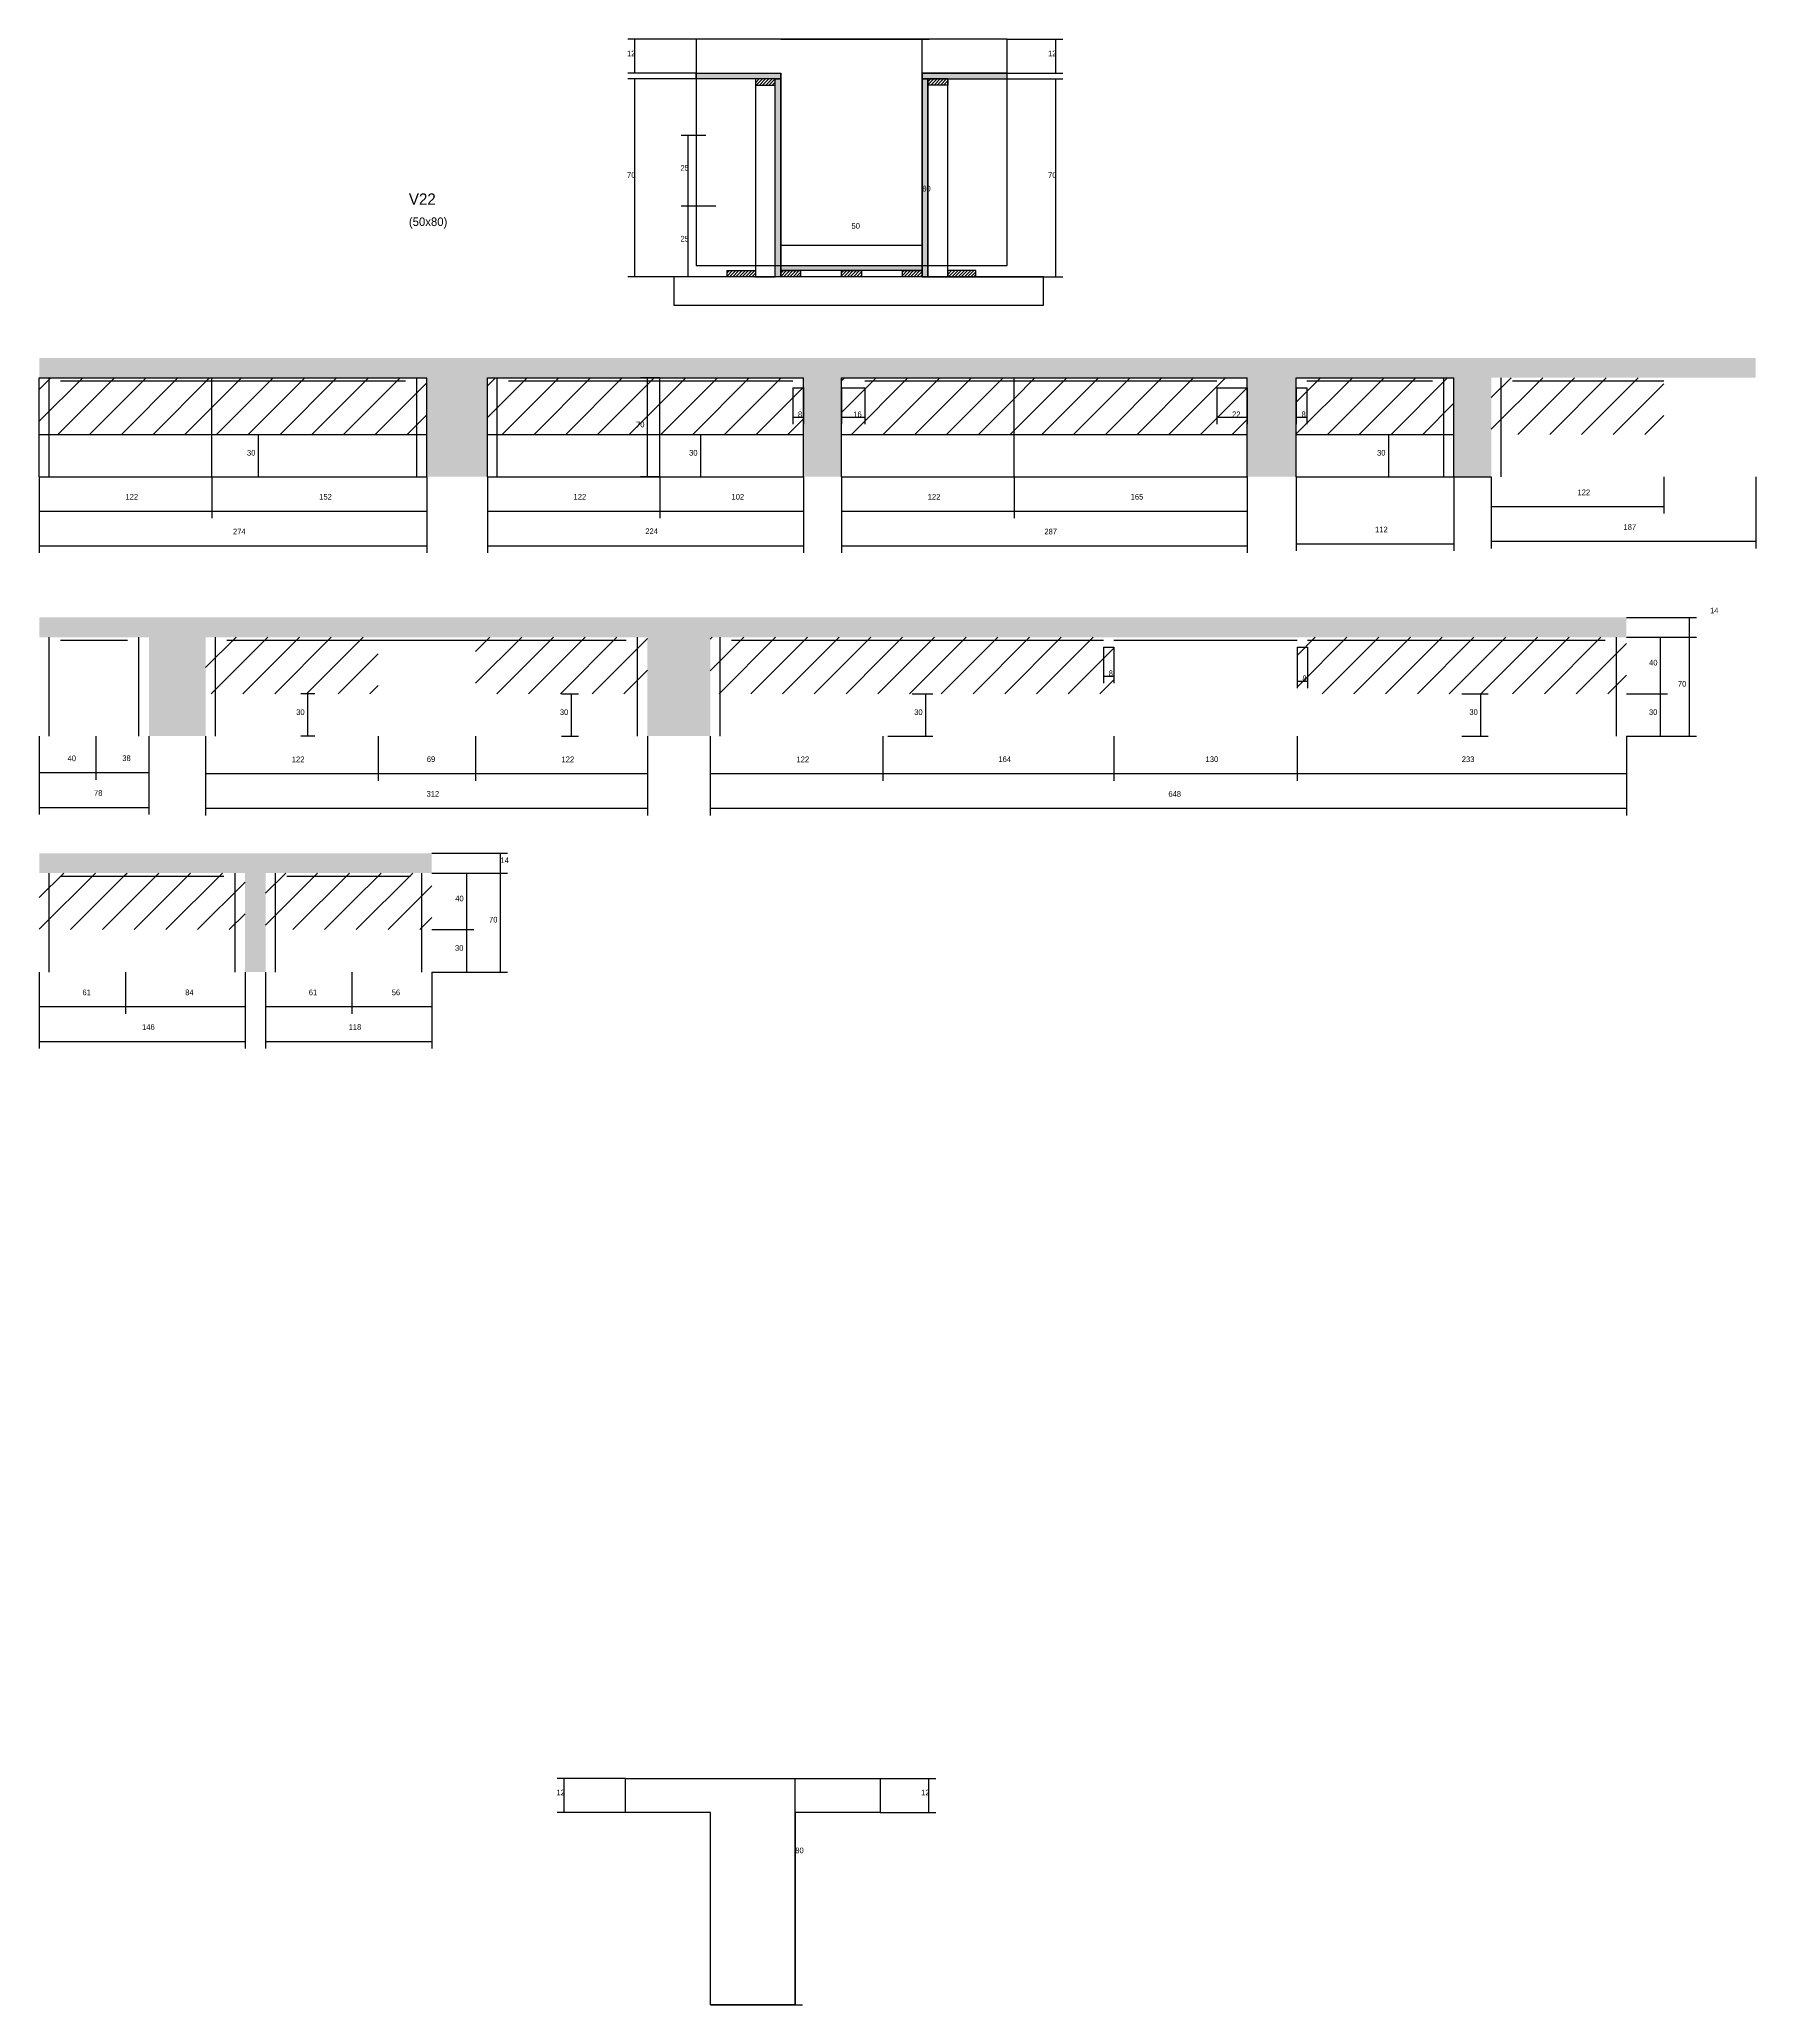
# Model space of a CAD drawing. Header units: metres. Extents: x 132327 to 133541, y 28046 to 29436.
import ezdxf

# ---------------------------------------------------------------- set-up
doc = ezdxf.new("R2010")
doc.units = ezdxf.units.M
for name, color, linetype in [('CONCRETO', 251, 'Continuous'), ('COTA', 241, 'Continuous'), ('Hachura', 253, 'Continuous'), ('Madeira', 126, 'Continuous'), ('Painéis', 200, 'Continuous'), ('SARR_2.2x7', 40, 'Continuous'), ('Texto Seção', 7, 'Continuous')]:
    doc.layers.add(name, color=color, linetype=linetype)

msp = doc.modelspace()

# ---------------------------------------------------------------- hatches: boundary and pattern name
at = {"layer": 'COTA'}
h = msp.add_hatch(dxfattribs=at)
h.set_pattern_fill('AR-CONC', scale=0.03)
h.paths.add_polyline_path([(132600.7, 29126.7), (132643.6, 29126.7), (132643.6, 29196.7), (132867.1, 29196.7), (132867.1, 29126.7), (132894.1, 29126.7), (132894.1, 29196.7), (133181.1, 29196.7), (133181.1, 29126.7), (133215.7, 29126.7), (133215.7, 29196.7), (133327.2, 29196.7), (133327.2, 29126.7), (133353.7, 29126.7), (133353.7, 29196.7), (133540.7, 29196.7), (133540.7, 29210.7), (132326.7, 29210.7), (132326.7, 29196.7), (132600.7, 29196.7)])
h = msp.add_hatch(dxfattribs=at)
h.set_pattern_fill('AR-CONC', scale=0.03)
h.paths.add_polyline_path([(132444.3, 29013.3), (132756.8, 29013.3), (132756.8, 28943.3), (132801.3, 28943.3), (132801.3, 29013.3), (133216.3, 29013.3), (133449.3, 29013.3), (133449.3, 29027.3), (132326.7, 29027.3), (132326.7, 29013.3), (132404.2, 29013.3), (132404.2, 28943.3), (132444.3, 28943.3)])
h = msp.add_hatch(dxfattribs=at)
h.set_pattern_fill('AR-CONC', scale=0.03)
h.paths.add_polyline_path([(132486.8, 28846.5), (132604.3, 28846.5), (132604.3, 28860.5), (132326.7, 28860.5), (132326.7, 28846.5), (132472.2, 28846.5), (132472.2, 28776.5), (132486.8, 28776.5)])
at = {"layer": 'Hachura'}
h = msp.add_hatch(color=8, dxfattribs=at)
h.dxf.hatch_style = 1
h.paths.add_polyline_path([(132791.2, 29408.1), (132791.2, 29412.1), (132791.2, 29412.1), (132851.2, 29412.1), (132851.2, 29412.1), (132851.2, 29408.1), (132851.2, 29408.1), (132791.2, 29408.1)])
h = msp.add_hatch(color=8, dxfattribs=at)
h.dxf.hatch_style = 1
h.paths.add_polyline_path([(133011.2, 29408.1), (133011.2, 29412.1), (133011.2, 29412.1), (132951.2, 29412.1), (132951.2, 29412.1), (132951.2, 29408.1), (132951.2, 29408.1), (133011.2, 29408.1)])
h = msp.add_hatch(dxfattribs=at)
h.set_pattern_fill('ANSI31', scale=0.5)
h.paths.add_polyline_path([(132833.2, 29408.1), (132833.2, 29403.7), (132833.2, 29403.7), (132847.2, 29403.7), (132847.2, 29403.7), (132847.2, 29408.1), (132847.2, 29408.1), (132833.2, 29408.1)])
h = msp.add_hatch(color=8, dxfattribs=at)
h.dxf.hatch_style = 1
h.paths.add_polyline_path([(132847.2, 29408.1), (132851.2, 29408.1), (132851.2, 29408.1), (132851.2, 29268.1), (132851.2, 29268.1), (132847.2, 29268.1), (132847.2, 29268.1), (132847.2, 29408.1)])
h = msp.add_hatch(color=8, dxfattribs=at)
h.dxf.hatch_style = 1
h.paths.add_polyline_path([(132955.2, 29408.1), (132951.2, 29408.1), (132951.2, 29408.1), (132951.2, 29268.1), (132951.2, 29268.1), (132955.2, 29268.1), (132955.2, 29268.1), (132955.2, 29408.1)])
h = msp.add_hatch(dxfattribs=at)
h.set_pattern_fill('ANSI31', scale=0.5)
h.paths.add_polyline_path([(132969.2, 29408.1), (132969.2, 29403.7), (132969.2, 29403.7), (132955.2, 29403.7), (132955.2, 29403.7), (132955.2, 29408.1), (132955.2, 29408.1), (132969.2, 29408.1)])
h = msp.add_hatch(dxfattribs=at)
h.set_pattern_fill('ANSI31', scale=0.5)
h.paths.add_polyline_path([(132813.2, 29268.1), (132813.2, 29272.5), (132813.2, 29272.5), (132833.2, 29272.5), (132833.2, 29272.5), (132833.2, 29268.1), (132833.2, 29268.1), (132813.2, 29268.1)])
h = msp.add_hatch(color=8, dxfattribs=at)
h.dxf.hatch_style = 1
h.paths.add_polyline_path([(132851.2, 29272.5), (132851.2, 29276.1), (132851.2, 29276.1), (132951.2, 29276.1), (132951.2, 29276.1), (132951.2, 29272.5), (132951.2, 29272.5), (132851.2, 29272.5)])
h = msp.add_hatch(dxfattribs=at)
h.set_pattern_fill('ANSI31', scale=0.5)
h.paths.add_polyline_path([(132851.2, 29268.1), (132851.2, 29272.5), (132851.2, 29272.5), (132865.2, 29272.5), (132865.2, 29272.5), (132865.2, 29268.1), (132865.2, 29268.1), (132851.2, 29268.1)])
h = msp.add_hatch(dxfattribs=at)
h.set_pattern_fill('ANSI31', scale=0.5)
h.paths.add_polyline_path([(132894.2, 29268.1), (132894.2, 29272.5), (132894.2, 29272.5), (132908.2, 29272.5), (132908.2, 29272.5), (132908.2, 29268.1), (132908.2, 29268.1), (132894.2, 29268.1)])
h = msp.add_hatch(dxfattribs=at)
h.set_pattern_fill('ANSI31', scale=0.5)
h.paths.add_polyline_path([(132937.2, 29268.1), (132937.2, 29272.5), (132937.2, 29272.5), (132951.2, 29272.5), (132951.2, 29272.5), (132951.2, 29268.1), (132951.2, 29268.1), (132937.2, 29268.1)])
h = msp.add_hatch(dxfattribs=at)
h.set_pattern_fill('ANSI31', scale=0.5)
h.paths.add_polyline_path([(132989.2, 29268.1), (132989.2, 29272.5), (132989.2, 29272.5), (132969.2, 29272.5), (132969.2, 29272.5), (132969.2, 29268.1), (132969.2, 29268.1), (132989.2, 29268.1)])
h = msp.add_hatch(dxfattribs=at)
h.set_pattern_fill('ANSI31', scale=5)
h.paths.add_polyline_path([(132326.7, 29196.7), (132326.7, 29156.7), (132448.7, 29156.7), (132448.7, 29196.7)])
h = msp.add_hatch(dxfattribs=at)
h.set_pattern_fill('ANSI31', scale=5)
h.paths.add_polyline_path([(132448.7, 29196.7), (132448.7, 29156.7), (132600.7, 29156.7), (132600.7, 29196.7)])
h = msp.add_hatch(dxfattribs=at)
h.set_pattern_fill('ANSI31', scale=5)
h.paths.add_polyline_path([(132765.6, 29156.7), (132765.6, 29196.7), (132643.6, 29196.7), (132643.6, 29156.7)])
h = msp.add_hatch(dxfattribs=at)
h.set_pattern_fill('ANSI31', scale=5)
h.paths.add_polyline_path([(132867.1, 29156.7), (132867.1, 29196.7), (132765.6, 29196.7), (132765.6, 29156.7)])
h = msp.add_hatch(dxfattribs=at)
h.set_pattern_fill('ANSI31', scale=5)
h.paths.add_polyline_path([(133016.1, 29196.7), (132894.1, 29196.7), (132894.1, 29156.7), (133016.1, 29156.7)])
h = msp.add_hatch(dxfattribs=at)
h.set_pattern_fill('ANSI31', scale=5)
h.paths.add_polyline_path([(133016.1, 29196.7), (133016.1, 29156.7), (133181.1, 29156.7), (133181.1, 29196.7)])
h = msp.add_hatch(dxfattribs=at)
h.set_pattern_fill('ANSI31', scale=5)
h.paths.add_polyline_path([(133215.7, 29196.7), (133215.7, 29156.7), (133327.2, 29156.7), (133327.2, 29196.7)])
h = msp.add_hatch(dxfattribs=at)
h.set_pattern_fill('ANSI31', scale=5)
h.paths.add_polyline_path([(133475.7, 29156.7), (133475.7, 29196.7), (133353.7, 29196.7), (133353.7, 29156.7)])
h = msp.add_hatch(dxfattribs=at)
h.set_pattern_fill('ANSI31', scale=5)
h.paths.add_polyline_path([(132566.3, 28973.3), (132566.3, 29013.3), (132444.3, 29013.3), (132444.3, 28973.3)])
h = msp.add_hatch(dxfattribs=at)
h.set_pattern_fill('ANSI31', scale=5)
h.paths.add_polyline_path([(132635.3, 29013.3), (132635.3, 28973.3), (132756.8, 28973.3), (132756.8, 29013.3)])
h = msp.add_hatch(dxfattribs=at)
h.set_pattern_fill('ANSI31', scale=5)
h.paths.add_polyline_path([(132923.3, 28973.3), (132923.3, 29013.3), (132801.3, 29013.3), (132801.3, 28973.3)])
h = msp.add_hatch(dxfattribs=at)
h.set_pattern_fill('ANSI31', scale=5)
h.paths.add_polyline_path([(132923.3, 29013.3), (132923.3, 28973.3), (133086.8, 28973.3), (133086.8, 29013.3)])
h = msp.add_hatch(dxfattribs=at)
h.set_pattern_fill('ANSI31', scale=5)
h.paths.add_polyline_path([(133216.3, 29013.3), (133216.3, 28973.3), (133449.3, 28973.3), (133449.3, 29013.3)])
h = msp.add_hatch(dxfattribs=at)
h.set_pattern_fill('ANSI31', scale=5)
h.paths.add_polyline_path([(132387.7, 28806.5), (132387.7, 28846.5), (132326.7, 28846.5), (132326.7, 28806.5)])
h = msp.add_hatch(dxfattribs=at)
h.set_pattern_fill('ANSI31', scale=5)
h.paths.add_polyline_path([(132472.2, 28806.5), (132472.2, 28846.5), (132387.7, 28846.5), (132387.7, 28806.5)])
h = msp.add_hatch(dxfattribs=at)
h.set_pattern_fill('ANSI31', scale=5)
h.paths.add_polyline_path([(132547.8, 28806.5), (132547.8, 28846.5), (132486.8, 28846.5), (132486.8, 28806.5)])
h = msp.add_hatch(dxfattribs=at)
h.set_pattern_fill('ANSI31', scale=5)
h.paths.add_polyline_path([(132604.3, 28806.5), (132604.3, 28846.5), (132547.8, 28846.5), (132547.8, 28806.5)])

# ---------------------------------------------------------------- linework, layer by layer
at = {"layer": 'CONCRETO'}
for points in [[(133011.2, 29412.1), (133011.2, 29436.1), (132791.2, 29436.1), (132791.2, 29412.1), (132851.2, 29412.1), (132851.2, 29276.1), (132951.2, 29276.1), (132951.2, 29402.1), (132951.2, 29412.1)], [(132791.2, 29276.1), (133011.2, 29276.1), (133011.2, 29436.1), (132791.2, 29436.1)], [(132861.4, 28182.2), (132861.4, 28172.2), (132861.4, 28046.2), (132801.4, 28046.2), (132801.4, 28182.2), (132741.4, 28182.2), (132741.4, 28206.2), (132861.4, 28206.2), (132921.4, 28206.2), (132921.4, 28182.2)]]:
    msp.add_lwpolyline(points, close=True, dxfattribs=at)
at = {"layer": 'COTA'}
for p, q in [((132791.2, 29436.1), (132742.9, 29436.1)), ((132747.9, 29412.1), (132747.9, 29436.1)), ((132851.2, 29436.1), (132956.2, 29436.1)), ((132951.2, 29276.1), (132951.2, 29436.1)), ((133011.2, 29436.1), (133050.7, 29436.1)), ((133045.7, 29412.1), (133045.7, 29436.1)), ((132791.2, 29412.1), (132742.9, 29412.1)), ((133011.2, 29412.1), (133050.7, 29412.1)), ((132791.2, 29408.1), (132742.9, 29408.1)), ((132747.9, 29268.1), (132747.9, 29408.1)), ((132969.2, 29408.1), (133050.7, 29408.1)), ((133045.7, 29268.1), (133045.7, 29408.1)), ((132798.2, 29368), (132780.7, 29368)), ((132785.7, 29318.1), (132785.7, 29368)), ((132805.1, 29318.1), (132780.7, 29318.1)), ((132798.2, 29318), (132780.7, 29318)), ((132785.7, 29268.1), (132785.7, 29318)), ((132851.2, 29276.1), (132851.2, 29295.6)), ((132851.2, 29290.6), (132951.2, 29290.6)), ((132951.2, 29276.1), (132951.2, 29295.6)), ((132851.2, 29276.1), (132956.2, 29276.1)), ((132813.2, 29268.1), (132742.9, 29268.1)), ((132805.1, 29268.1), (132780.7, 29268.1)), ((132989.2, 29268.1), (133050.7, 29268.1)), ((132765.6, 29196.7), (132751.9, 29196.7)), ((132756.9, 29126.7), (132756.9, 29196.7)), ((132859.6, 29189.7), (132859.6, 29163.9)), ((132867.1, 29189.7), (132867.1, 29163.9)), ((132894.1, 29189.7), (132894.1, 29163.9)), ((132910.6, 29189.7), (132910.6, 29163.9)), ((133159.6, 29189.7), (133159.6, 29163.9)), ((133181.1, 29189.7), (133181.1, 29163.9)), ((133215.7, 29189.7), (133215.7, 29163.9)), ((133223.2, 29189.7), (133223.2, 29163.9)), ((132859.6, 29168.9), (132867.1, 29168.9)), ((132894.1, 29168.9), (132910.6, 29168.9)), ((133159.6, 29168.9), (133181.1, 29168.9)), ((133215.7, 29168.9), (133223.2, 29168.9)), ((132463.7, 29156.7), (132486.8, 29156.7)), ((132481.8, 29126.7), (132481.8, 29156.7)), ((132769.1, 29156.7), (132799.5, 29156.7)), ((132794.5, 29126.7), (132794.5, 29156.7)), ((133271.5, 29156.7), (133286.2, 29156.7)), ((133281.2, 29126.7), (133281.2, 29156.7)), ((132326.7, 29126.7), (132326.7, 29097.5)), ((132326.7, 29126.7), (132326.7, 29072.9)), ((132448.7, 29126.7), (132448.7, 29097.5)), ((132448.7, 29126.7), (132448.7, 29097.5)), ((132452.2, 29126.7), (132486.8, 29126.7)), ((132600.7, 29126.7), (132600.7, 29097.5)), ((132600.7, 29126.7), (132600.7, 29072.9)), ((132643.6, 29126.7), (132643.6, 29097.5)), ((132643.6, 29126.7), (132643.6, 29072.9)), ((132765.6, 29126.7), (132751.9, 29126.7)), ((132765.6, 29126.7), (132765.6, 29097.5)), ((132765.6, 29126.7), (132765.6, 29097.5)), ((132769.1, 29126.7), (132799.5, 29126.7)), ((132867.1, 29126.7), (132867.1, 29097.5)), ((132867.1, 29126.7), (132867.1, 29072.9)), ((132894.1, 29126.7), (132894.1, 29097.5)), ((132894.1, 29126.7), (132894.1, 29072.9)), ((133016.1, 29126.7), (133016.1, 29097.5)), ((133016.1, 29126.7), (133016.1, 29097.5)), ((133181.1, 29126.7), (133181.1, 29097.5)), ((133181.1, 29126.7), (133181.1, 29072.9)), ((133215.7, 29126.7), (133215.7, 29074.4)), ((133271.5, 29126.7), (133286.2, 29126.7)), ((133327.2, 29126.7), (133327.2, 29074.4)), ((133353.7, 29126.7), (133353.7, 29100.7)), ((133353.7, 29126.7), (133353.7, 29076.1)), ((133475.7, 29126.7), (133475.7, 29100.7)), ((133540.7, 29126.7), (133540.7, 29076.1)), ((133353.7, 29105.7), (133475.7, 29105.7)), ((132326.7, 29102.5), (132448.7, 29102.5)), ((132448.7, 29102.5), (132600.7, 29102.5)), ((132643.6, 29102.5), (132765.6, 29102.5)), ((132765.6, 29102.5), (132867.1, 29102.5)), ((132894.1, 29102.5), (133016.1, 29102.5)), ((133016.1, 29102.5), (133181.1, 29102.5)), ((132326.7, 29077.9), (132600.7, 29077.9)), ((132643.6, 29077.9), (132867.1, 29077.9)), ((132894.1, 29077.9), (133181.1, 29077.9)), ((133215.7, 29079.4), (133327.2, 29079.4)), ((133353.7, 29081.1), (133540.7, 29081.1)), ((133449.3, 29027.3), (133498.8, 29027.3)), ((133493.8, 29013.3), (133493.8, 29027.3)), ((133449.3, 29013.3), (133478.4, 29013.3)), ((133449.3, 29013.3), (133498.8, 29013.3)), ((133449.3, 29013.3), (133498.8, 29013.3)), ((133473.4, 28973.3), (133473.4, 29013.3)), ((133493.8, 28943.3), (133493.8, 29013.3)), ((133079.3, 29006.3), (133079.3, 28980.8)), ((133086.8, 29006.3), (133086.8, 28980.8)), ((133216.3, 29006.3), (133216.3, 28977.2)), ((133223.8, 29006.3), (133223.8, 28977.2)), ((133079.3, 28985.8), (133086.8, 28985.8)), ((133216.3, 28982.2), (133223.8, 28982.2)), ((132521.5, 28973.3), (132511.7, 28973.3)), ((132516.7, 28943.3), (132516.7, 28973.3)), ((132696.1, 28973.3), (132708.1, 28973.3)), ((132703.1, 28943.3), (132703.1, 28973.3)), ((132944.1, 28973.3), (132958.7, 28973.3)), ((132953.7, 28943.3), (132953.7, 28973.3)), ((133332.8, 28973.3), (133351.4, 28973.3)), ((133346.4, 28943.3), (133346.4, 28973.3)), ((133449.3, 28973.3), (133478.4, 28973.3)), ((133449.3, 28973.3), (133478.4, 28973.3)), ((133473.4, 28943.3), (133473.4, 28973.3)), ((132326.7, 28943.3), (132326.7, 28912.5)), ((132326.7, 28943.3), (132326.7, 28887.9)), ((132366.7, 28943.3), (132366.7, 28912.5)), ((132366.7, 28943.3), (132366.7, 28912.5)), ((132404.2, 28943.3), (132404.2, 28912.5)), ((132404.2, 28943.3), (132404.2, 28887.9)), ((132444.3, 28943.3), (132444.3, 28911.8)), ((132444.3, 28943.3), (132444.3, 28887.3)), ((132521.5, 28943.3), (132511.7, 28943.3)), ((132566.3, 28943.3), (132566.3, 28911.8)), ((132566.3, 28943.3), (132566.3, 28911.8)), ((132635.3, 28943.3), (132635.3, 28911.8)), ((132635.3, 28943.3), (132635.3, 28911.8)), ((132696.1, 28943.3), (132708.1, 28943.3)), ((132756.8, 28943.3), (132756.8, 28911.8)), ((132756.8, 28943.3), (132756.8, 28887.3)), ((132801.3, 28943.3), (132801.3, 28911.8)), ((132801.3, 28943.3), (132801.3, 28887.3)), ((132923.3, 28943.3), (132923.3, 28911.8)), ((132923.3, 28943.3), (132923.3, 28911.8)), ((132926.8, 28943.3), (132958.7, 28943.3)), ((133086.8, 28943.3), (133086.8, 28911.8)), ((133086.8, 28943.3), (133086.8, 28911.8)), ((133216.3, 28943.3), (133216.3, 28911.8)), ((133216.3, 28943.3), (133216.3, 28911.8)), ((133332.8, 28943.3), (133351.4, 28943.3)), ((133449.3, 28943.3), (133449.3, 28887.3)), ((133449.3, 28943.3), (133449.3, 28911.8)), ((133449.3, 28943.3), (133478.4, 28943.3)), ((133449.3, 28943.3), (133498.8, 28943.3)), ((132326.7, 28917.5), (132366.7, 28917.5)), ((132366.7, 28917.5), (132404.2, 28917.5)), ((132444.3, 28916.8), (132566.3, 28916.8)), ((132566.3, 28916.8), (132635.3, 28916.8)), ((132635.3, 28916.8), (132756.8, 28916.8)), ((132801.3, 28916.8), (132923.3, 28916.8)), ((132923.3, 28916.8), (133086.8, 28916.8)), ((133086.8, 28916.8), (133216.3, 28916.8)), ((133216.3, 28916.8), (133449.3, 28916.8)), ((132326.7, 28892.9), (132404.2, 28892.9)), ((132444.3, 28892.3), (132756.8, 28892.3)), ((132801.3, 28892.3), (133449.3, 28892.3)), ((132604.3, 28860.5), (132657.9, 28860.5)), ((132652.9, 28846.5), (132652.9, 28860.5)), ((132604.3, 28846.5), (132657.9, 28846.5)), ((132604.3, 28846.5), (132657.9, 28846.5)), ((132604.3, 28846.5), (132634, 28846.5)), ((132629, 28806.5), (132629, 28846.5)), ((132652.9, 28776.5), (132652.9, 28846.5)), ((132604.3, 28806.5), (132634, 28806.5)), ((132604.3, 28806.5), (132634, 28806.5)), ((132629, 28776.5), (132629, 28806.5)), ((132326.7, 28776.5), (132326.7, 28747)), ((132326.7, 28776.5), (132326.7, 28722.4)), ((132387.7, 28776.5), (132387.7, 28747)), ((132387.7, 28776.5), (132387.7, 28747)), ((132472.2, 28776.5), (132472.2, 28747)), ((132472.2, 28776.5), (132472.2, 28722.4)), ((132486.8, 28776.5), (132486.8, 28747)), ((132486.8, 28776.5), (132486.8, 28722.4)), ((132547.8, 28776.5), (132547.8, 28747)), ((132547.8, 28776.5), (132547.8, 28747)), ((132604.3, 28776.5), (132604.3, 28747)), ((132604.3, 28776.5), (132604.3, 28722.4)), ((132604.3, 28776.5), (132657.9, 28776.5)), ((132604.3, 28776.5), (132634, 28776.5)), ((132326.7, 28752), (132387.7, 28752)), ((132387.7, 28752), (132472.2, 28752)), ((132486.8, 28752), (132547.8, 28752)), ((132547.8, 28752), (132604.3, 28752)), ((132326.7, 28727.4), (132472.2, 28727.4)), ((132486.8, 28727.4), (132604.3, 28727.4)), ((132741.4, 28206.2), (132693, 28206.2)), ((132698, 28182.2), (132698, 28206.2)), ((132801.4, 28206.2), (132866.4, 28206.2)), ((132861.4, 28046.2), (132861.4, 28206.2)), ((132921.4, 28206.2), (132960.9, 28206.2)), ((132955.9, 28182.2), (132955.9, 28206.2)), ((132741.4, 28182.2), (132693, 28182.2)), ((132921.4, 28182.2), (132960.9, 28182.2)), ((132801.4, 28046.2), (132866.4, 28046.2))]:
    msp.add_line(p, q, dxfattribs=at)
at = {"layer": 'Madeira'}
for points in [[(132833.2, 29408.1), (132833.2, 29403.7), (132847.2, 29403.7), (132847.2, 29408.1)], [(132833.2, 29268.1), (132847.2, 29268.1), (132847.2, 29408.1), (132833.2, 29408.1)], [(132969.2, 29408.1), (132969.2, 29403.7), (132955.2, 29403.7), (132955.2, 29408.1)], [(132969.2, 29408.1), (132955.2, 29408.1), (132955.2, 29268.1), (132969.2, 29268.1)], [(132813.2, 29268.1), (132813.2, 29272.5), (132833.2, 29272.5), (132833.2, 29268.1)], [(132851.2, 29268.1), (132851.2, 29272.5), (132865.2, 29272.5), (132865.2, 29268.1)], [(132894.2, 29268.1), (132894.2, 29272.5), (132908.2, 29272.5), (132908.2, 29268.1)], [(132937.2, 29268.1), (132937.2, 29272.5), (132951.2, 29272.5), (132951.2, 29268.1)], [(132989.2, 29268.1), (132989.2, 29272.5), (132969.2, 29272.5), (132969.2, 29268.1)], [(132775.4, 29248.1), (133037, 29248.1), (133037, 29268.1), (132775.4, 29268.1)]]:
    msp.add_lwpolyline(points, close=True, dxfattribs=at)
at = {"layer": 'Painéis'}
for p, q in [((132791.2, 29412.1), (132851.2, 29412.1)), ((132791.2, 29408.1), (132791.2, 29412.1)), ((132851.2, 29408.1), (132851.2, 29412.1)), ((132951.2, 29412.1), (133011.2, 29412.1)), ((132951.2, 29408.1), (132951.2, 29412.1)), ((133011.2, 29408.1), (133011.2, 29412.1)), ((132851.2, 29268.1), (132851.2, 29408.1)), ((132951.2, 29268.1), (132951.2, 29408.1)), ((132851.2, 29276.1), (132951.2, 29276.1)), ((132851.2, 29272.5), (132851.2, 29276.1)), ((132951.2, 29272.5), (132951.2, 29276.1)), ((132326.7, 29196.7), (132600.7, 29196.7)), ((132326.7, 29126.7), (132326.7, 29196.7)), ((132448.7, 29126.7), (132448.7, 29196.7)), ((132600.7, 29126.7), (132600.7, 29196.7)), ((132643.6, 29196.7), (132867.1, 29196.7)), ((132643.6, 29126.7), (132643.6, 29196.7)), ((132765.6, 29126.7), (132765.6, 29196.7)), ((132867.1, 29126.7), (132867.1, 29196.7)), ((132894.1, 29196.7), (133181.1, 29196.7)), ((132894.1, 29126.7), (132894.1, 29196.7)), ((133016.1, 29126.7), (133016.1, 29196.7)), ((133181.1, 29126.7), (133181.1, 29196.7)), ((133215.7, 29196.7), (133327.2, 29196.7)), ((133215.7, 29126.7), (133215.7, 29196.7)), ((133327.2, 29126.7), (133327.2, 29196.7)), ((132326.7, 29156.7), (132600.7, 29156.7)), ((132643.6, 29156.7), (132867.1, 29156.7)), ((132894.1, 29156.7), (133181.1, 29156.7)), ((133215.7, 29156.7), (133327.2, 29156.7)), ((132326.7, 29126.7), (132600.7, 29126.7)), ((132643.6, 29126.7), (132867.1, 29126.7)), ((132894.1, 29126.7), (133181.1, 29126.7)), ((133215.7, 29126.7), (133327.2, 29126.7)), ((133327.2, 29126.7), (133353.7, 29126.7))]:
    msp.add_line(p, q, dxfattribs=at)
for points in [[(132791.2, 29408.1), (132791.2, 29412.1), (132851.2, 29412.1), (132851.2, 29408.1)], [(133011.2, 29408.1), (133011.2, 29412.1), (132951.2, 29412.1), (132951.2, 29408.1)], [(132847.2, 29408.1), (132851.2, 29408.1), (132851.2, 29268.1), (132847.2, 29268.1)], [(132955.2, 29408.1), (132951.2, 29408.1), (132951.2, 29268.1), (132955.2, 29268.1)], [(132851.2, 29272.5), (132851.2, 29276.1), (132951.2, 29276.1), (132951.2, 29272.5)]]:
    msp.add_lwpolyline(points, close=True, dxfattribs=at)
at = {"layer": 'SARR_2.2x7'}
for p, q in [((132333.7, 29156.7), (132333.7, 29196.7)), ((132341.7, 29194.5), (132448.7, 29194.5)), ((132448.7, 29194.5), (132585.7, 29194.5)), ((132593.7, 29156.7), (132593.7, 29196.7)), ((132650.6, 29156.7), (132650.6, 29196.7)), ((132658.6, 29194.5), (132765.6, 29194.5)), ((132765.6, 29194.5), (132859.6, 29194.5)), ((132859.6, 29189.7), (132867.1, 29189.7)), ((132894.1, 29189.7), (132910.6, 29189.7)), ((132910.6, 29194.5), (133016.1, 29194.5)), ((133016.1, 29194.5), (133159.6, 29194.5)), ((133159.6, 29189.7), (133181.1, 29189.7)), ((133215.7, 29189.7), (133223.2, 29189.7)), ((133223.2, 29194.5), (133312.2, 29194.5)), ((133320.2, 29156.7), (133320.2, 29196.7)), ((133360.7, 29156.7), (133360.7, 29196.7)), ((133368.7, 29194.5), (133475.7, 29194.5)), ((132333.7, 29126.7), (132333.7, 29156.7)), ((132593.7, 29126.7), (132593.7, 29156.7)), ((132650.6, 29126.7), (132650.6, 29156.7)), ((133320.2, 29126.7), (133320.2, 29156.7)), ((133360.7, 29126.7), (133360.7, 29156.7)), ((132333.7, 28943.3), (132333.7, 29013.3)), ((132341.7, 29011.1), (132366.7, 29011.1)), ((132366.7, 29011.1), (132389.2, 29011.1)), ((132397.2, 28943.3), (132397.2, 29013.3)), ((132451.3, 28943.3), (132451.3, 29013.3)), ((132459.3, 29011.1), (132566.3, 29011.1)), ((132566.3, 29011.1), (132635.3, 29011.1)), ((132635.3, 29011.1), (132741.8, 29011.1)), ((132749.8, 28943.3), (132749.8, 29013.3)), ((132808.3, 28943.3), (132808.3, 29013.3)), ((132816.3, 29011.1), (132923.3, 29011.1)), ((132923.3, 29011.1), (133079.3, 29011.1)), ((133086.8, 29011.1), (133216.3, 29011.1)), ((133223.8, 29011.1), (133434.3, 29011.1)), ((133442.3, 28943.3), (133442.3, 29013.3)), ((133079.3, 29006.3), (133086.8, 29006.3)), ((133216.3, 29006.3), (133223.8, 29006.3)), ((132333.7, 28776.5), (132333.7, 28846.5)), ((132341.7, 28844.3), (132387.7, 28844.3)), ((132387.7, 28844.3), (132457.2, 28844.3)), ((132465.2, 28776.5), (132465.2, 28846.5)), ((132493.8, 28776.5), (132493.8, 28846.5)), ((132501.8, 28844.3), (132547.8, 28844.3)), ((132547.8, 28844.3), (132589.3, 28844.3)), ((132597.3, 28776.5), (132597.3, 28846.5))]:
    msp.add_line(p, q, dxfattribs=at)

# ---------------------------------------------------------------- texts
at = {"layer": 'COTA'}
for s, p in [('12', (132742.4, 29424.1)), ('12', (133040.2, 29424.1)), ('70', (132742.4, 29338.1)), ('25', (132780.2, 29343.1)), ('70', (133040.2, 29338.1)), ('80', (132951.2, 29328.5)), ('50', (132901.2, 29302.1)), ('25', (132780.2, 29293.1)), ('70', (132748.8, 29161.7)), ('8', (132863.3, 29168.9)), ('16', (132902.4, 29168.9)), ('22', (133170.4, 29168.9)), ('8', (133219.5, 29168.9)), ('30', (132473.6, 29141.7)), ('30', (132786.3, 29141.7)), ('30', (133272.9, 29141.7)), ('122', (132387.7, 29110.6)), ('152', (132524.7, 29110.6)), ('122', (132704.6, 29110.6)), ('102', (132816.3, 29110.6)), ('122', (132955.1, 29110.6)), ('165', (133098.6, 29110.6)), ('122', (133414.7, 29113.7)), ('112', (133271.5, 29087.5)), ('187', (133447.2, 29089.2)), ('274', (132463.7, 29086)), ('224', (132755.3, 29086.2)), ('287', (133037.6, 29086)), ('14', (133508.4, 29030.1)), ('40', (133465.3, 28993.3)), ('8', (133083.1, 28985.8)), ('8', (133220.1, 28982.2)), ('70', (133485.7, 28978.3)), ('30', (132508.4, 28958.3)), ('30', (132694.9, 28958.3)), ('30', (132945.5, 28958.3)), ('30', (133338.2, 28958.3)), ('30', (133465.2, 28958.3)), ('40', (132346.7, 28925.6)), ('38', (132385.4, 28925.7)), ('122', (132505.3, 28924.9)), ('69', (132600.8, 28925)), ('122', (132696.1, 28924.9)), ('122', (132862.3, 28924.9)), ('164', (133005.1, 28925)), ('130', (133151.6, 28925)), ('233', (133332.8, 28925)), ('78', (132365.4, 28901.1)), ('312', (132600.6, 28900.5)), ('648', (133125.3, 28900.4)), ('14', (132652.9, 28853.5)), ('40', (132620.9, 28826.5)), ('70', (132644.8, 28811.5)), ('30', (132620.7, 28791.5)), ('61', (132357.2, 28760.1)), ('84', (132429.9, 28760.1)), ('61', (132517.3, 28760.1)), ('56', (132576, 28760.1)), ('146', (132399.4, 28735.6)), ('118', (132545.5, 28735.6)), ('12', (132692.5, 28194.2)), ('12', (132950.4, 28194.2)), ('80', (132861.4, 28153.3))]:
    msp.add_text(s, height=4, dxfattribs=at).set_placement(p)
at = {"layer": 'Texto Seção'}
for s, height, p in [('V22', 8, (132588.1, 29319.1)), ('(50x80)', 6, (132588.1, 29304.1))]:
    msp.add_text(s, height=height, dxfattribs=at).set_placement(p)

doc.saveas('drawing.dxf')
